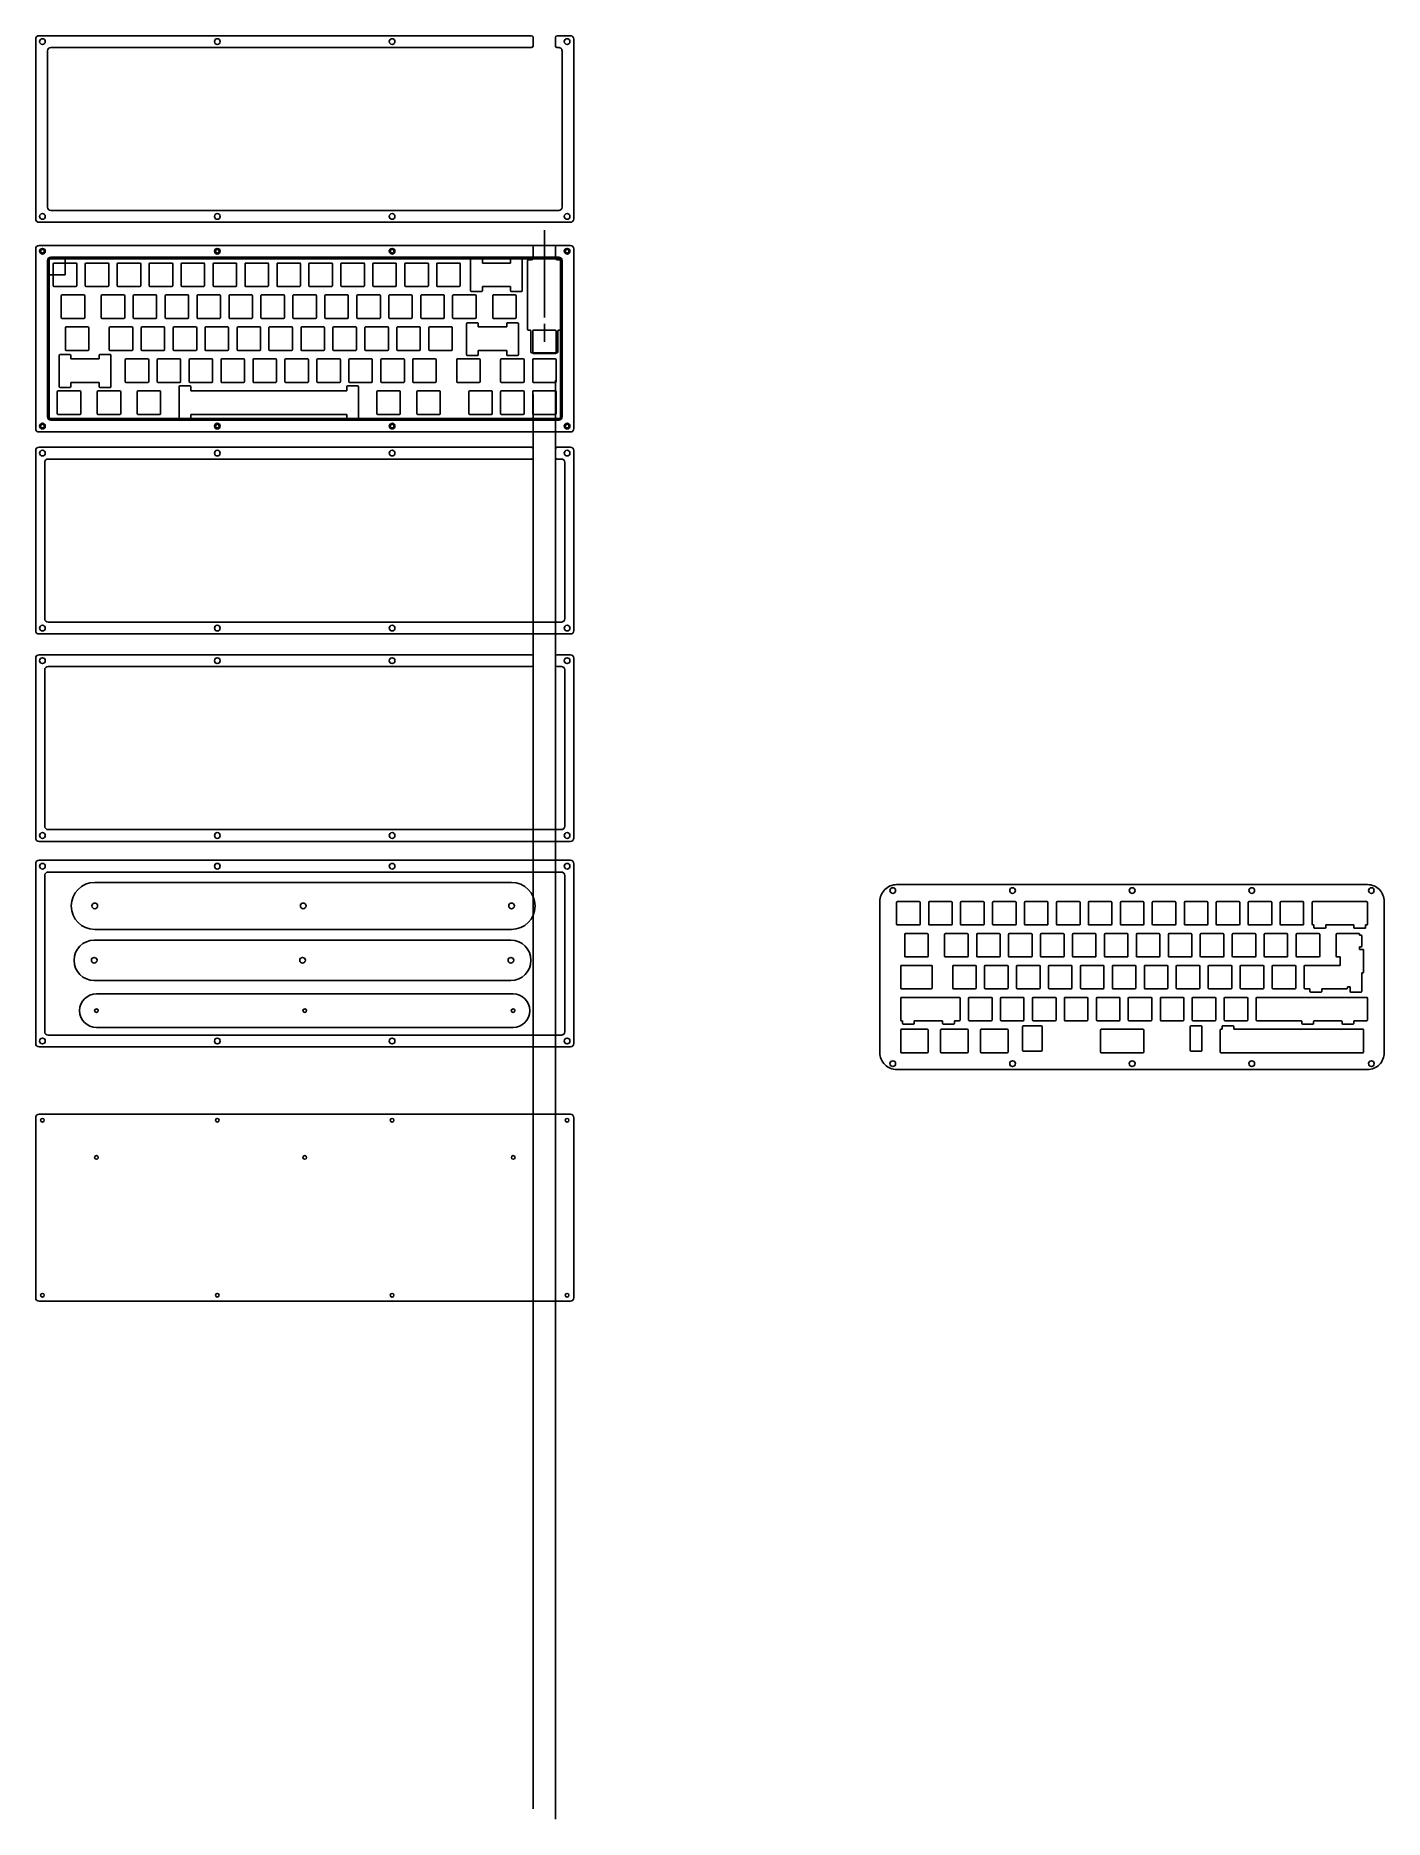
# Model space of a CAD drawing. Header units: millimetres. Extents: x 0 to 804, y -298 to 765.
import ezdxf

# ---------------------------------------------------------------- set-up
doc = ezdxf.new("R2010")
doc.units = ezdxf.units.MM
doc.layers.add('Case', color=240, linetype='Continuous')
doc.layers.add('Ref', color=150, linetype='Continuous')

# ---------------------------------------------------------------- blocks, each defined once
blk = doc.blocks.new('*U5')
at = {"layer": 'Case'}
blk.add_circle((0, 0), 1.7, dxfattribs=at)
blk = doc.blocks.new('*U6')
at = {"layer": 'Case', "color": 0, "linetype": 'ByBlock', "lineweight": -2, "transparency": 16777216}
for p in [(0, 0), (104.3, 0), (208.5, 0), (312.8, 0)]:
    blk.add_blockref('*U5', p, dxfattribs=at)
blk = doc.blocks.new('*U7')
at = {"layer": 'Case'}
blk.add_circle((0, 0), 1.7, dxfattribs=at)
blk = doc.blocks.new('*U8')
at = {"layer": 'Case', "color": 0, "linetype": 'ByBlock', "lineweight": -2, "transparency": 16777216}
for p in [(0, 0), (104.3, 0), (208.5, 0), (312.8, 0)]:
    blk.add_blockref('*U7', p, dxfattribs=at)
blk = doc.blocks.new('*U9')
at = {"layer": 'Case'}
blk.add_circle((0, 0), 1.7, dxfattribs=at)
blk = doc.blocks.new('*U10')
at = {"color": 0, "linetype": 'ByBlock', "lineweight": -2, "transparency": 16777216}
for p in [(0, 0), (104.3, 0), (208.5, 0), (312.8, 0)]:
    blk.add_blockref('*U9', p, dxfattribs=at)
blk = doc.blocks.new('*U11')
at = {"layer": 'Case'}
blk.add_circle((0, 0), 1.7, dxfattribs=at)
blk = doc.blocks.new('*U12')
at = {"layer": 'Case', "color": 0, "linetype": 'ByBlock', "lineweight": -2, "transparency": 16777216}
for p in [(0, 0), (104.3, 0), (208.5, 0), (312.8, 0)]:
    blk.add_blockref('*U11', p, dxfattribs=at)
blk = doc.blocks.new('*U18')
at = {"layer": 'Case'}
blk.add_circle((0, 0), 1.1, dxfattribs=at)
blk = doc.blocks.new('*U19')
at = {"color": 0, "linetype": 'ByBlock', "lineweight": -2, "transparency": 16777216}
for p in [(0, 0), (104.3, 0), (208.5, 0), (312.8, 0)]:
    blk.add_blockref('*U18', p, dxfattribs=at)
blk = doc.blocks.new('*U20')
at = {"layer": 'Case'}
blk.add_circle((0, 0), 1.1, dxfattribs=at)
blk = doc.blocks.new('*U21')
at = {"color": 0, "linetype": 'ByBlock', "lineweight": -2, "transparency": 16777216}
for p in [(0, 0), (104.3, 0), (208.5, 0), (312.8, 0)]:
    blk.add_blockref('*U20', p, dxfattribs=at)
blk = doc.blocks.new('*U22')
at = {"layer": 'Case'}
blk.add_circle((0, 0), 1.7, dxfattribs=at)
blk = doc.blocks.new('*U23')
at = {"color": 0, "linetype": 'ByBlock', "lineweight": -2, "transparency": 16777216}
for p in [(0, 0), (104.3, 0), (208.5, 0), (312.8, 0)]:
    blk.add_blockref('*U22', p, dxfattribs=at)
blk = doc.blocks.new('*U24')
at = {"layer": 'Case'}
blk.add_circle((0, 0), 1.7, dxfattribs=at)
blk = doc.blocks.new('*U25')
at = {"layer": 'Case', "color": 0, "linetype": 'ByBlock', "lineweight": -2, "transparency": 16777216}
for p in [(0, 0), (104.3, 0), (208.5, 0), (312.8, 0)]:
    blk.add_blockref('*U24', p, dxfattribs=at)
blk = doc.blocks.new('*U30')
at = {"layer": 'Case'}
blk.add_circle((0, 0), 1.1, dxfattribs=at)
blk = doc.blocks.new('*U31')
at = {"color": 0, "linetype": 'ByBlock', "lineweight": -2, "transparency": 16777216}
for p in [(0, 0), (104.3, 0), (208.5, 0), (312.8, 0)]:
    blk.add_blockref('*U30', p, dxfattribs=at)
blk = doc.blocks.new('*U32')
at = {"layer": 'Case'}
blk.add_circle((0, 0), 1.1, dxfattribs=at)
blk = doc.blocks.new('*U33')
at = {"color": 0, "linetype": 'ByBlock', "lineweight": -2, "transparency": 16777216}
for p in [(0, 0), (104.3, 0), (208.5, 0), (312.8, 0)]:
    blk.add_blockref('*U32', p, dxfattribs=at)
blk = doc.blocks.new('*U42')
at = {"layer": 'Case'}
blk.add_circle((0, 0), 1.7, dxfattribs=at)
blk = doc.blocks.new('*U43')
at = {"color": 0, "linetype": 'ByBlock', "lineweight": -2, "transparency": 16777216}
for p in [(0, 0), (104.3, 0), (208.5, 0), (312.8, 0)]:
    blk.add_blockref('*U42', p, dxfattribs=at)
blk = doc.blocks.new('*U44')
at = {"layer": 'Case'}
blk.add_circle((0, 0), 1.7, dxfattribs=at)
blk = doc.blocks.new('*U45')
at = {"layer": 'Case', "color": 0, "linetype": 'ByBlock', "lineweight": -2, "transparency": 16777216}
for p in [(0, 0), (104.3, 0), (208.5, 0), (312.8, 0)]:
    blk.add_blockref('*U44', p, dxfattribs=at)
blk = doc.blocks.new('*U46')
at = {"layer": 'Case'}
blk.add_circle((0, 0), 1.1, dxfattribs=at)
blk = doc.blocks.new('*U47')
at = {"layer": 'Case', "color": 0, "linetype": 'ByBlock', "lineweight": -2, "transparency": 16777216}
for p in [(0, 0), (124.2401, 0), (248.4802, 0)]:
    blk.add_blockref('*U46', p, dxfattribs=at)
blk = doc.blocks.new('*U52')
at = {"layer": 'Case'}
blk.add_circle((0, 0), 1.7, dxfattribs=at)
blk = doc.blocks.new('*U53')
at = {"color": 0, "linetype": 'ByBlock', "lineweight": -2, "transparency": 16777216}
for p in [(0, 0), (104.3, 0), (208.5, 0), (312.8, 0)]:
    blk.add_blockref('*U52', p, dxfattribs=at)
blk = doc.blocks.new('*U54')
at = {"layer": 'Case'}
blk.add_circle((0, 0), 1.7, dxfattribs=at)
blk = doc.blocks.new('*U55')
at = {"layer": 'Case', "color": 0, "linetype": 'ByBlock', "lineweight": -2, "transparency": 16777216}
for p in [(0, 0), (104.3, 0), (208.5, 0), (312.8, 0)]:
    blk.add_blockref('*U54', p, dxfattribs=at)

msp = doc.modelspace()

# ---------------------------------------------------------------- linework, layer by layer
at = {"layer": 'Case'}
for p, q in [((0, 763.4), (0, 656.2)), ((2, 765.4), (295.6, 765.4)), ((7, 756.4), (7, 663.2)), ((9, 758.4), (295.6, 758.4)), ((296.6, 759.4), (296.6, 764.4)), ((309.9, 759.3), (309.9, 764.4)), ((318.8, 765.4), (310.9, 765.4)), ((313.8, 756.4), (313.8, 663.2)), ((320.8, 763.4), (320.8, 656.2)), ((9, 661.2), (311.8, 661.2)), ((2, 654.2), (318.8, 654.2)), ((0, 638.4), (0, 531.2)), ((0, 638.4), (0, 531.2)), ((2, 640.4), (295.6, 640.4)), ((2, 640.4), (318.8, 640.4)), ((296.6, 639.4), (296.6, 632.8)), ((309.9, 639.4), (309.9, 632.8)), ((310.9, 640.4), (318.8, 640.4)), ((320.8, 638.4), (320.8, 531.2)), ((320.8, 638.4), (320.8, 531.2)), ((7, 631.4), (7, 538.2)), ((9, 633.4), (311.8, 633.4)), ((10.5, 629.4), (10.5, 616.4)), ((24, 629.9), (11, 629.9)), ((24.5, 616.4), (24.5, 629.4)), ((29.6, 629.4), (29.6, 616.4)), ((43.1, 629.9), (30.1, 629.9)), ((43.6, 616.4), (43.6, 629.4)), ((48.6, 629.4), (48.6, 616.4)), ((62.1, 629.9), (49.1, 629.9)), ((62.6, 616.4), (62.6, 629.4)), ((67.7, 629.4), (67.7, 616.4)), ((81.2, 629.9), (68.2, 629.9)), ((81.7, 616.4), (81.7, 629.4)), ((86.7, 629.4), (86.7, 616.4)), ((100.2, 629.9), (87.2, 629.9)), ((100.7, 616.4), (100.7, 629.4)), ((105.8, 629.4), (105.8, 616.4)), ((119.3, 629.9), (106.3, 629.9)), ((119.8, 616.4), (119.8, 629.4)), ((124.8, 629.4), (124.8, 616.4)), ((138.3, 629.9), (125.3, 629.9)), ((138.8, 616.4), (138.8, 629.4)), ((143.9, 629.4), (143.9, 616.4)), ((157.4, 629.9), (144.4, 629.9)), ((157.9, 616.4), (157.9, 629.4)), ((162.9, 629.4), (162.9, 616.4)), ((176.4, 629.9), (163.4, 629.9)), ((176.9, 616.4), (176.9, 629.4)), ((182, 629.4), (182, 616.4)), ((195.5, 629.9), (182.5, 629.9)), ((196, 616.4), (196, 629.4)), ((201, 629.4), (201, 616.4)), ((214.5, 629.9), (201.5, 629.9)), ((215, 616.4), (215, 629.4)), ((220.1, 629.4), (220.1, 616.4)), ((233.6, 629.9), (220.6, 629.9)), ((234.1, 616.4), (234.1, 629.4)), ((239.1, 629.4), (239.1, 616.4)), ((252.6, 629.9), (239.6, 629.9)), ((253.1, 616.4), (253.1, 629.4)), ((259.3, 631.9), (259.3, 613.4)), ((265.8, 632.4), (259.8, 632.4)), ((266.3, 629.9), (266.3, 631.9)), ((268.2, 629.9), (266.3, 629.9)), ((281.2, 629.9), (268.2, 629.9)), ((281.2, 629.9), (283.1, 629.9)), ((283.1, 631.9), (283.1, 629.9)), ((289.6, 632.4), (283.6, 632.4)), ((290.1, 613.4), (290.1, 631.9)), ((293.2, 631.3), (293.2, 590.4)), ((293.7, 631.8), (295.6, 631.8)), ((310.9, 631.8), (312.9, 631.8)), ((313.4, 631.3), (313.4, 596.4)), ((313.8, 631.4), (313.8, 538.2)), ((11, 615.9), (24, 615.9)), ((15.3, 610.4), (15.3, 597.4)), ((28.8, 610.9), (15.8, 610.9)), ((29.3, 597.4), (29.3, 610.4)), ((30.1, 615.9), (43.1, 615.9)), ((39.1, 610.4), (39.1, 597.4)), ((52.6, 610.9), (39.6, 610.9)), ((49.1, 615.9), (62.1, 615.9)), ((53.1, 597.4), (53.1, 610.4)), ((58.1, 610.4), (58.1, 597.4)), ((71.6, 610.9), (58.6, 610.9)), ((68.2, 615.9), (81.2, 615.9)), ((72.1, 597.4), (72.1, 610.4)), ((77.2, 610.4), (77.2, 597.4)), ((90.7, 610.9), (77.7, 610.9)), ((87.2, 615.9), (100.2, 615.9)), ((91.2, 597.4), (91.2, 610.4)), ((96.2, 610.4), (96.2, 597.4)), ((109.7, 610.9), (96.7, 610.9)), ((106.3, 615.9), (119.3, 615.9)), ((110.2, 597.4), (110.2, 610.4)), ((115.3, 610.4), (115.3, 597.4)), ((128.8, 610.9), (115.8, 610.9)), ((125.3, 615.9), (138.3, 615.9)), ((129.3, 597.4), (129.3, 610.4)), ((134.3, 610.4), (134.3, 597.4)), ((147.8, 610.9), (134.8, 610.9)), ((144.4, 615.9), (157.4, 615.9)), ((148.3, 597.4), (148.3, 610.4)), ((153.4, 610.4), (153.4, 597.4)), ((166.9, 610.9), (153.9, 610.9)), ((163.4, 615.9), (176.4, 615.9)), ((167.4, 597.4), (167.4, 610.4)), ((172.4, 610.4), (172.4, 597.4)), ((185.9, 610.9), (172.9, 610.9)), ((182.5, 615.9), (195.5, 615.9)), ((186.4, 597.4), (186.4, 610.4)), ((191.5, 610.4), (191.5, 597.4)), ((205, 610.9), (192, 610.9)), ((201.5, 615.9), (214.5, 615.9)), ((205.5, 597.4), (205.5, 610.4)), ((210.5, 610.4), (210.5, 597.4)), ((224, 610.9), (211, 610.9)), ((220.6, 615.9), (233.6, 615.9)), ((224.5, 597.4), (224.5, 610.4)), ((229.6, 610.4), (229.6, 597.4)), ((243.1, 610.9), (230.1, 610.9)), ((239.6, 615.9), (252.6, 615.9)), ((243.6, 597.4), (243.6, 610.4)), ((248.6, 610.4), (248.6, 597.4)), ((262.1, 610.9), (249.1, 610.9)), ((259.8, 612.9), (265.8, 612.9)), ((262.6, 597.4), (262.6, 610.4)), ((266.3, 613.4), (266.3, 615.9)), ((268.2, 615.9), (266.3, 615.9)), ((268.2, 615.9), (281.2, 615.9)), ((272.5, 610.4), (272.5, 597.4)), ((286, 610.9), (273, 610.9)), ((281.2, 615.9), (283.1, 615.9)), ((283.1, 615.9), (283.1, 613.4)), ((283.6, 612.9), (289.6, 612.9)), ((286.5, 597.4), (286.5, 610.4)), ((15.8, 596.9), (28.8, 596.9)), ((39.6, 596.9), (52.6, 596.9)), ((58.6, 596.9), (71.6, 596.9)), ((77.7, 596.9), (90.7, 596.9)), ((96.7, 596.9), (109.7, 596.9)), ((115.8, 596.9), (128.8, 596.9)), ((134.8, 596.9), (147.8, 596.9)), ((153.9, 596.9), (166.9, 596.9)), ((172.9, 596.9), (185.9, 596.9)), ((192, 596.9), (205, 596.9)), ((211, 596.9), (224, 596.9)), ((230.1, 596.9), (243.1, 596.9)), ((249.1, 596.9), (262.1, 596.9)), ((273, 596.9), (286, 596.9)), ((313.4, 590.4), (313.4, 596.4)), ((17.7, 591.3), (17.7, 578.3)), ((31.2, 591.8), (18.2, 591.8)), ((31.7, 578.3), (31.7, 591.3)), ((43.9, 591.3), (43.9, 578.3)), ((57.4, 591.8), (44.4, 591.8)), ((57.9, 578.3), (57.9, 591.3)), ((62.9, 591.3), (62.9, 578.3)), ((76.4, 591.8), (63.4, 591.8)), ((76.9, 578.3), (76.9, 591.3)), ((82, 591.3), (82, 578.3)), ((95.5, 591.8), (82.5, 591.8)), ((96, 578.3), (96, 591.3)), ((101, 591.3), (101, 578.3)), ((114.5, 591.8), (101.5, 591.8)), ((115, 578.3), (115, 591.3)), ((120.1, 591.3), (120.1, 578.3)), ((133.6, 591.8), (120.6, 591.8)), ((134.1, 578.3), (134.1, 591.3)), ((139.1, 591.3), (139.1, 578.3)), ((152.6, 591.8), (139.6, 591.8)), ((153.1, 578.3), (153.1, 591.3)), ((158.2, 591.3), (158.2, 578.3)), ((171.7, 591.8), (158.7, 591.8)), ((172.2, 578.3), (172.2, 591.3)), ((177.2, 591.3), (177.2, 578.3)), ((190.7, 591.8), (177.7, 591.8)), ((191.2, 578.3), (191.2, 591.3)), ((196.3, 591.3), (196.3, 578.3)), ((209.8, 591.8), (196.8, 591.8)), ((210.3, 578.3), (210.3, 591.3)), ((215.3, 591.3), (215.3, 578.3)), ((228.8, 591.8), (215.8, 591.8)), ((229.3, 578.3), (229.3, 591.3)), ((234.4, 591.3), (234.4, 578.3)), ((247.9, 591.8), (234.9, 591.8)), ((248.4, 578.3), (248.4, 591.3)), ((256.9, 593.8), (256.9, 575.3)), ((263.4, 594.3), (257.4, 594.3)), ((263.9, 591.8), (263.9, 593.8)), ((280.8, 591.8), (263.9, 591.8)), ((280.8, 593.8), (280.8, 591.8)), ((287.3, 594.3), (281.3, 594.3)), ((287.8, 575.3), (287.8, 593.8)), ((293.7, 589.9), (294.8, 589.9)), ((295.3, 582.9), (295.3, 589.4)), ((311.3, 582.9), (311.3, 589.4)), ((312.9, 589.9), (311.8, 589.9)), ((14, 574.8), (14, 556.3)), ((20.5, 575.3), (14.5, 575.3)), ((18.2, 577.8), (31.2, 577.8)), ((21, 572.8), (21, 574.8)), ((37.9, 574.8), (37.9, 572.8)), ((44.4, 575.3), (38.4, 575.3)), ((44.4, 577.8), (57.4, 577.8)), ((44.9, 556.3), (44.9, 574.8)), ((63.4, 577.8), (76.4, 577.8)), ((82.5, 577.8), (95.5, 577.8)), ((101.5, 577.8), (114.5, 577.8)), ((120.6, 577.8), (133.6, 577.8)), ((139.6, 577.8), (152.6, 577.8)), ((158.7, 577.8), (171.7, 577.8)), ((177.7, 577.8), (190.7, 577.8)), ((196.8, 577.8), (209.8, 577.8)), ((215.8, 577.8), (228.8, 577.8)), ((234.9, 577.8), (247.9, 577.8)), ((257.4, 574.8), (263.4, 574.8)), ((263.9, 577.8), (280.8, 577.8)), ((263.9, 575.3), (263.9, 577.8)), ((280.8, 577.8), (280.8, 575.3)), ((281.3, 574.8), (287.3, 574.8)), ((295.3, 582.9), (295.3, 576.9)), ((303.3, 576.4), (295.8, 576.4)), ((303.3, 576.4), (310.8, 576.4)), ((311.3, 582.9), (311.3, 576.9)), ((37.9, 572.8), (21, 572.8)), ((53.4, 572.3), (53.4, 559.3)), ((66.9, 572.8), (53.9, 572.8)), ((67.4, 559.3), (67.4, 572.3)), ((72.4, 572.3), (72.4, 559.3)), ((85.9, 572.8), (72.9, 572.8)), ((86.4, 559.3), (86.4, 572.3)), ((91.5, 572.3), (91.5, 559.3)), ((105, 572.8), (92, 572.8)), ((105.5, 559.3), (105.5, 572.3)), ((110.5, 572.3), (110.5, 559.3)), ((124, 572.8), (111, 572.8)), ((124.5, 559.3), (124.5, 572.3)), ((129.6, 572.3), (129.6, 559.3)), ((143.1, 572.8), (130.1, 572.8)), ((143.6, 559.3), (143.6, 572.3)), ((148.6, 572.3), (148.6, 559.3)), ((162.1, 572.8), (149.1, 572.8)), ((162.6, 559.3), (162.6, 572.3)), ((167.7, 572.3), (167.7, 559.3)), ((181.2, 572.8), (168.2, 572.8)), ((181.7, 559.3), (181.7, 572.3)), ((186.7, 572.3), (186.7, 559.3)), ((200.2, 572.8), (187.2, 572.8)), ((200.7, 559.3), (200.7, 572.3)), ((205.8, 572.3), (205.8, 559.3)), ((219.3, 572.8), (206.3, 572.8)), ((219.8, 559.3), (219.8, 572.3)), ((224.8, 572.3), (224.8, 559.3)), ((238.3, 572.8), (225.3, 572.8)), ((238.8, 559.3), (238.8, 572.3)), ((251, 572.3), (251, 559.3)), ((264.5, 572.8), (251.5, 572.8)), ((265, 559.3), (265, 572.3)), ((277.2, 572.3), (277.2, 559.3)), ((290.7, 572.8), (277.7, 572.8)), ((291.2, 559.3), (291.2, 572.3)), ((296.3, 572.3), (296.3, 559.3)), ((309.8, 572.8), (296.8, 572.8)), ((310.3, 559.3), (310.3, 572.3)), ((12.9, 553.2), (12.9, 540.2)), ((26.4, 553.7), (13.4, 553.7)), ((14.5, 555.8), (20.5, 555.8)), ((21, 558.8), (37.9, 558.8)), ((21, 556.3), (21, 558.8)), ((26.9, 540.2), (26.9, 553.2)), ((36.7, 553.2), (36.7, 540.2)), ((50.2, 553.7), (37.2, 553.7)), ((37.9, 558.8), (37.9, 556.3)), ((38.4, 555.8), (44.4, 555.8)), ((50.7, 540.2), (50.7, 553.2)), ((53.9, 558.8), (66.9, 558.8)), ((60.5, 553.2), (60.5, 540.2)), ((74, 553.7), (61, 553.7)), ((72.9, 558.8), (85.9, 558.8)), ((74.5, 540.2), (74.5, 553.2)), ((85.5, 556.2), (85.5, 537.7)), ((92, 556.7), (86, 556.7)), ((92, 558.8), (105, 558.8)), ((92.5, 553.7), (92.5, 556.2)), ((185.5, 553.7), (92.5, 553.7)), ((111, 558.8), (124, 558.8)), ((130.1, 558.8), (143.1, 558.8)), ((149.1, 558.8), (162.1, 558.8)), ((168.2, 558.8), (181.2, 558.8)), ((185.5, 556.2), (185.5, 553.7)), ((192, 556.7), (186, 556.7)), ((187.2, 558.8), (200.2, 558.8)), ((192.5, 537.7), (192.5, 556.2)), ((203.4, 553.2), (203.4, 540.2)), ((216.9, 553.7), (203.9, 553.7)), ((206.3, 558.8), (219.3, 558.8)), ((217.4, 540.2), (217.4, 553.2)), ((225.3, 558.8), (238.3, 558.8)), ((227.2, 553.2), (227.2, 540.2)), ((240.7, 553.7), (227.7, 553.7)), ((241.2, 540.2), (241.2, 553.2)), ((251.5, 558.8), (264.5, 558.8)), ((258.2, 553.2), (258.2, 540.2)), ((271.7, 553.7), (258.7, 553.7)), ((272.2, 540.2), (272.2, 553.2)), ((277.2, 553.2), (277.2, 540.2)), ((277.7, 558.8), (290.7, 558.8)), ((290.7, 553.7), (277.7, 553.7)), ((291.2, 540.2), (291.2, 553.2)), ((296.3, 553.2), (296.3, 540.2)), ((296.8, 558.8), (309.8, 558.8)), ((309.8, 553.7), (296.8, 553.7)), ((310.3, 540.2), (310.3, 553.2)), ((9, 536.2), (311.8, 536.2)), ((13.4, 539.7), (26.4, 539.7)), ((37.2, 539.7), (50.2, 539.7)), ((61, 539.7), (74, 539.7)), ((86, 537.2), (92, 537.2)), ((92.5, 539.7), (185.5, 539.7)), ((92.5, 537.7), (92.5, 539.7)), ((185.5, 539.7), (185.5, 537.7)), ((186, 537.2), (192, 537.2)), ((203.9, 539.7), (216.9, 539.7)), ((227.7, 539.7), (240.7, 539.7)), ((258.7, 539.7), (271.7, 539.7)), ((277.7, 539.7), (290.7, 539.7)), ((296.8, 539.7), (309.8, 539.7)), ((2, 529.2), (318.8, 529.2)), ((2, 529.2), (318.8, 529.2)), ((0, 518.1), (0, 410.8)), ((2, 520.1), (295.6, 520.1)), ((5.4, 511.1), (5.4, 417.8)), ((7.4, 513.1), (295.6, 513.1)), ((296.6, 519.1), (296.6, 514.1)), ((309.9, 514.1), (309.9, 519.1)), ((310.9, 520.1), (318.8, 520.1)), ((310.9, 513.1), (313.4, 513.1)), ((315.4, 511.1), (315.4, 417.8)), ((320.8, 518.1), (320.8, 410.8)), ((7.4, 415.8), (313.4, 415.8)), ((2, 408.8), (318.8, 408.8)), ((0, 394.4), (0, 287.2)), ((2, 396.4), (295.6, 396.4)), ((296.6, 395.4), (296.6, 390.4)), ((309.9, 390.4), (309.9, 395.4)), ((310.9, 396.4), (318.8, 396.4)), ((320.8, 394.4), (320.8, 287.2)), ((5.4, 387.4), (5.4, 294.2)), ((7.4, 389.4), (295.6, 389.4)), ((310.9, 389.4), (313.4, 389.4)), ((315.4, 387.4), (315.4, 294.2)), ((7.4, 292.2), (313.4, 292.2)), ((2, 285.2), (318.8, 285.2)), ((0, 271.9), (0, 164.7)), ((2, 273.9), (310.9, 273.9)), ((7.4, 266.9), (310.9, 266.9)), ((310.9, 273.9), (318.8, 273.9)), ((310.9, 266.9), (313.4, 266.9)), ((320.8, 271.9), (320.8, 164.7)), ((5.4, 264.9), (5.4, 171.7)), ((283.7, 260.7), (35.2, 260.7)), ((315.4, 264.9), (315.4, 171.7)), ((283.3, 226.3), (34.9, 226.3)), ((35.2, 232.7), (283.7, 232.7)), ((34.9, 202.3), (283.3, 202.3)), ((284.6, 194.3), (36.2, 194.3)), ((36.2, 174.3), (284.6, 174.3)), ((2, 162.7), (318.8, 162.7)), ((7.4, 169.7), (313.4, 169.7)), ((0, 120.5), (0, 13.2)), ((2, 122.5), (318.8, 122.5)), ((320.8, 120.5), (320.8, 13.2)), ((2, 11.2), (318.8, 11.2))]:
    msp.add_line(p, q, dxfattribs=at)
for centre, radius in [((35.2, 246.7), 1.7), ((159.5, 246.7), 1.7), ((283.7, 246.7), 1.7), ((34.9, 214.3), 1.7), ((159.1, 214.3), 1.7), ((283.3, 214.3), 1.7), ((36.2, 184.3), 1.1), ((160.4, 184.3), 1.1), ((284.6, 184.3), 1.1)]:
    msp.add_circle(centre, radius, dxfattribs=at)
for centre, radius, start, end in [((2, 763.4), 2, 90, 180), ((9, 756.4), 2, 90, 180), ((295.6, 764.4), 1, 0, 90), ((295.6, 759.4), 1, 270, 0), ((310.9, 764.4), 1, 90, 180), ((310.9, 759.3), 1, 180, 287.0008), ((311.8, 756.4), 2, 0, 107.0008), ((318.8, 763.4), 2, 0, 90), ((9, 663.2), 2, 180, 270), ((311.8, 663.2), 2, 270, 0), ((2, 656.2), 2, 180, 270), ((318.8, 656.2), 2, 270, 0), ((2, 638.4), 2, 90, 180), ((2, 638.4), 2, 90, 180), ((295.6, 639.4), 1, 0, 90), ((310.9, 639.4), 1, 90, 180), ((318.8, 638.4), 2, 0, 90), ((318.8, 638.4), 2, 0, 90), ((9, 631.4), 2, 90, 180), ((11, 629.4), 0.5, 90, 180), ((24, 629.4), 0.5, 0, 90), ((30.1, 629.4), 0.5, 90, 180), ((43.1, 629.4), 0.5, 0, 90), ((49.1, 629.4), 0.5, 90, 180), ((62.1, 629.4), 0.5, 0, 90), ((68.2, 629.4), 0.5, 90, 180), ((81.2, 629.4), 0.5, 0, 90), ((87.2, 629.4), 0.5, 90, 180), ((100.2, 629.4), 0.5, 0, 90), ((106.3, 629.4), 0.5, 90, 180), ((119.3, 629.4), 0.5, 0, 90), ((125.3, 629.4), 0.5, 90, 180), ((138.3, 629.4), 0.5, 0, 90), ((144.4, 629.4), 0.5, 90, 180), ((157.4, 629.4), 0.5, 0, 90), ((163.4, 629.4), 0.5, 90, 180), ((176.4, 629.4), 0.5, 0, 90), ((182.5, 629.4), 0.5, 90, 180), ((195.5, 629.4), 0.5, 0, 90), ((201.5, 629.4), 0.5, 90, 180), ((214.5, 629.4), 0.5, 0, 90), ((220.6, 629.4), 0.5, 90, 180), ((233.6, 629.4), 0.5, 0, 90), ((239.6, 629.4), 0.5, 90, 180), ((252.6, 629.4), 0.5, 0, 90), ((259.8, 631.9), 0.5, 90, 180), ((265.8, 631.9), 0.5, 0, 90), ((283.6, 631.9), 0.5, 90, 180), ((289.6, 631.9), 0.5, 0, 90), ((293.7, 631.3), 0.5, 90, 180), ((295.6, 632.8), 1, 270, 0), ((310.9, 632.8), 1, 180, 270), ((311.8, 631.4), 2, 0, 90), ((312.9, 631.3), 0.5, 0, 90), ((11, 616.4), 0.5, 180, 270), ((15.8, 610.4), 0.5, 90, 180), ((24, 616.4), 0.5, 270, 0), ((28.8, 610.4), 0.5, 0, 90), ((30.1, 616.4), 0.5, 180, 270), ((39.6, 610.4), 0.5, 90, 180), ((43.1, 616.4), 0.5, 270, 0), ((49.1, 616.4), 0.5, 180, 270), ((52.6, 610.4), 0.5, 0, 90), ((58.6, 610.4), 0.5, 90, 180), ((62.1, 616.4), 0.5, 270, 0), ((68.2, 616.4), 0.5, 180, 270), ((71.6, 610.4), 0.5, 0, 90), ((77.7, 610.4), 0.5, 90, 180), ((81.2, 616.4), 0.5, 270, 0), ((87.2, 616.4), 0.5, 180, 270), ((90.7, 610.4), 0.5, 0, 90), ((96.7, 610.4), 0.5, 90, 180), ((100.2, 616.4), 0.5, 270, 0), ((106.3, 616.4), 0.5, 180, 270), ((109.7, 610.4), 0.5, 0, 90), ((115.8, 610.4), 0.5, 90, 180), ((119.3, 616.4), 0.5, 270, 0), ((125.3, 616.4), 0.5, 180, 270), ((128.8, 610.4), 0.5, 0, 90), ((134.8, 610.4), 0.5, 90, 180), ((138.3, 616.4), 0.5, 270, 0), ((144.4, 616.4), 0.5, 180, 270), ((147.8, 610.4), 0.5, 0, 90), ((153.9, 610.4), 0.5, 90, 180), ((157.4, 616.4), 0.5, 270, 0), ((163.4, 616.4), 0.5, 180, 270), ((166.9, 610.4), 0.5, 0, 90), ((172.9, 610.4), 0.5, 90, 180), ((176.4, 616.4), 0.5, 270, 0), ((182.5, 616.4), 0.5, 180, 270), ((185.9, 610.4), 0.5, 0, 90), ((192, 610.4), 0.5, 90, 180), ((195.5, 616.4), 0.5, 270, 0), ((201.5, 616.4), 0.5, 180, 270), ((205, 610.4), 0.5, 0, 90), ((211, 610.4), 0.5, 90, 180), ((214.5, 616.4), 0.5, 270, 0), ((220.6, 616.4), 0.5, 180, 270), ((224, 610.4), 0.5, 0, 90), ((230.1, 610.4), 0.5, 90, 180), ((233.6, 616.4), 0.5, 270, 0), ((239.6, 616.4), 0.5, 180, 270), ((243.1, 610.4), 0.5, 0, 90), ((249.1, 610.4), 0.5, 90, 180), ((252.6, 616.4), 0.5, 270, 0), ((259.8, 613.4), 0.5, 180, 270), ((262.1, 610.4), 0.5, 0, 90), ((265.8, 613.4), 0.5, 270, 0), ((273, 610.4), 0.5, 90, 180), ((283.6, 613.4), 0.5, 180, 270), ((286, 610.4), 0.5, 0, 90), ((289.6, 613.4), 0.5, 270, 0), ((15.8, 597.4), 0.5, 180, 270), ((28.8, 597.4), 0.5, 270, 0), ((39.6, 597.4), 0.5, 180, 270), ((52.6, 597.4), 0.5, 270, 0), ((58.6, 597.4), 0.5, 180, 270), ((71.6, 597.4), 0.5, 270, 0), ((77.7, 597.4), 0.5, 180, 270), ((90.7, 597.4), 0.5, 270, 0), ((96.7, 597.4), 0.5, 180, 270), ((109.7, 597.4), 0.5, 270, 0), ((115.8, 597.4), 0.5, 180, 270), ((128.8, 597.4), 0.5, 270, 0), ((134.8, 597.4), 0.5, 180, 270), ((147.8, 597.4), 0.5, 270, 0), ((153.9, 597.4), 0.5, 180, 270), ((166.9, 597.4), 0.5, 270, 0), ((172.9, 597.4), 0.5, 180, 270), ((185.9, 597.4), 0.5, 270, 0), ((192, 597.4), 0.5, 180, 270), ((205, 597.4), 0.5, 270, 0), ((211, 597.4), 0.5, 180, 270), ((224, 597.4), 0.5, 270, 0), ((230.1, 597.4), 0.5, 180, 270), ((243.1, 597.4), 0.5, 270, 0), ((249.1, 597.4), 0.5, 180, 270), ((262.1, 597.4), 0.5, 270, 0), ((273, 597.4), 0.5, 180, 270), ((286, 597.4), 0.5, 270, 0), ((18.2, 591.3), 0.5, 90, 180), ((31.2, 591.3), 0.5, 0, 90), ((44.4, 591.3), 0.5, 90, 180), ((57.4, 591.3), 0.5, 0, 90), ((63.4, 591.3), 0.5, 90, 180), ((76.4, 591.3), 0.5, 0, 90), ((82.5, 591.3), 0.5, 90, 180), ((95.5, 591.3), 0.5, 0, 90), ((101.5, 591.3), 0.5, 90, 180), ((114.5, 591.3), 0.5, 0, 90), ((120.6, 591.3), 0.5, 90, 180), ((133.6, 591.3), 0.5, 0, 90), ((139.6, 591.3), 0.5, 90, 180), ((152.6, 591.3), 0.5, 0, 90), ((158.7, 591.3), 0.5, 90, 180), ((171.7, 591.3), 0.5, 0, 90), ((177.7, 591.3), 0.5, 90, 180), ((190.7, 591.3), 0.5, 0, 90), ((196.8, 591.3), 0.5, 90, 180), ((209.8, 591.3), 0.5, 0, 90), ((215.8, 591.3), 0.5, 90, 180), ((228.8, 591.3), 0.5, 0, 90), ((234.9, 591.3), 0.5, 90, 180), ((247.9, 591.3), 0.5, 0, 90), ((257.4, 593.8), 0.5, 90, 180), ((263.4, 593.8), 0.5, 0, 90), ((281.3, 593.8), 0.5, 90, 180), ((287.3, 593.8), 0.5, 0, 90), ((293.7, 590.4), 0.5, 180, 270), ((294.8, 589.4), 0.5, 0, 90), ((311.8, 589.4), 0.5, 90, 180), ((312.9, 590.4), 0.5, 270, 0), ((14.5, 574.8), 0.5, 90, 180), ((18.2, 578.3), 0.5, 180, 270), ((20.5, 574.8), 0.5, 0, 90), ((31.2, 578.3), 0.5, 270, 0), ((38.4, 574.8), 0.5, 90, 180), ((44.4, 578.3), 0.5, 180, 270), ((44.4, 574.8), 0.5, 0, 90), ((57.4, 578.3), 0.5, 270, 0), ((63.4, 578.3), 0.5, 180, 270), ((76.4, 578.3), 0.5, 270, 0), ((82.5, 578.3), 0.5, 180, 270), ((95.5, 578.3), 0.5, 270, 0), ((101.5, 578.3), 0.5, 180, 270), ((114.5, 578.3), 0.5, 270, 0), ((120.6, 578.3), 0.5, 180, 270), ((133.6, 578.3), 0.5, 270, 0), ((139.6, 578.3), 0.5, 180, 270), ((152.6, 578.3), 0.5, 270, 0), ((158.7, 578.3), 0.5, 180, 270), ((171.7, 578.3), 0.5, 270, 0), ((177.7, 578.3), 0.5, 180, 270), ((190.7, 578.3), 0.5, 270, 0), ((196.8, 578.3), 0.5, 180, 270), ((209.8, 578.3), 0.5, 270, 0), ((215.8, 578.3), 0.5, 180, 270), ((228.8, 578.3), 0.5, 270, 0), ((234.9, 578.3), 0.5, 180, 270), ((247.9, 578.3), 0.5, 270, 0), ((257.4, 575.3), 0.5, 180, 270), ((263.4, 575.3), 0.5, 270, 0), ((281.3, 575.3), 0.5, 180, 270), ((287.3, 575.3), 0.5, 270, 0), ((295.8, 576.9), 0.5, 180, 270), ((310.8, 576.9), 0.5, 270, 0), ((53.9, 572.3), 0.5, 90, 180), ((66.9, 572.3), 0.5, 0, 90), ((72.9, 572.3), 0.5, 90, 180), ((85.9, 572.3), 0.5, 0, 90), ((92, 572.3), 0.5, 90, 180), ((105, 572.3), 0.5, 0, 90), ((111, 572.3), 0.5, 90, 180), ((124, 572.3), 0.5, 0, 90), ((130.1, 572.3), 0.5, 90, 180), ((143.1, 572.3), 0.5, 0, 90), ((149.1, 572.3), 0.5, 90, 180), ((162.1, 572.3), 0.5, 0, 90), ((168.2, 572.3), 0.5, 90, 180), ((181.2, 572.3), 0.5, 0, 90), ((187.2, 572.3), 0.5, 90, 180), ((200.2, 572.3), 0.5, 0, 90), ((206.3, 572.3), 0.5, 90, 180), ((219.3, 572.3), 0.5, 0, 90), ((225.3, 572.3), 0.5, 90, 180), ((238.3, 572.3), 0.5, 0, 90), ((251.5, 572.3), 0.5, 90, 180), ((264.5, 572.3), 0.5, 0, 90), ((277.7, 572.3), 0.5, 90, 180), ((290.7, 572.3), 0.5, 0, 90), ((296.8, 572.3), 0.5, 90, 180), ((309.8, 572.3), 0.5, 0, 90), ((13.4, 553.2), 0.5, 90, 180), ((14.5, 556.3), 0.5, 180, 270), ((20.5, 556.3), 0.5, 270, 0), ((26.4, 553.2), 0.5, 0, 90), ((37.2, 553.2), 0.5, 90, 180), ((38.4, 556.3), 0.5, 180, 270), ((44.4, 556.3), 0.5, 270, 0), ((50.2, 553.2), 0.5, 0, 90), ((53.9, 559.3), 0.5, 180, 270), ((61, 553.2), 0.5, 90, 180), ((66.9, 559.3), 0.5, 270, 0), ((72.9, 559.3), 0.5, 180, 270), ((74, 553.2), 0.5, 0, 90), ((86, 556.2), 0.5, 90, 180), ((85.9, 559.3), 0.5, 270, 0), ((92, 559.3), 0.5, 180, 270), ((92, 556.2), 0.5, 0, 90), ((105, 559.3), 0.5, 270, 0), ((111, 559.3), 0.5, 180, 270), ((124, 559.3), 0.5, 270, 0), ((130.1, 559.3), 0.5, 180, 270), ((143.1, 559.3), 0.5, 270, 0), ((149.1, 559.3), 0.5, 180, 270), ((162.1, 559.3), 0.5, 270, 0), ((168.2, 559.3), 0.5, 180, 270), ((181.2, 559.3), 0.5, 270, 0), ((186, 556.2), 0.5, 90, 180), ((187.2, 559.3), 0.5, 180, 270), ((192, 556.2), 0.5, 0, 90), ((200.2, 559.3), 0.5, 270, 0), ((203.9, 553.2), 0.5, 90, 180), ((206.3, 559.3), 0.5, 180, 270), ((216.9, 553.2), 0.5, 0, 90), ((219.3, 559.3), 0.5, 270, 0), ((225.3, 559.3), 0.5, 180, 270), ((227.7, 553.2), 0.5, 90, 180), ((238.3, 559.3), 0.5, 270, 0), ((240.7, 553.2), 0.5, 0, 90), ((251.5, 559.3), 0.5, 180, 270), ((258.7, 553.2), 0.5, 90, 180), ((264.5, 559.3), 0.5, 270, 0), ((271.7, 553.2), 0.5, 0, 90), ((277.7, 559.3), 0.5, 180, 270), ((277.7, 553.2), 0.5, 90, 180), ((290.7, 559.3), 0.5, 270, 0), ((290.7, 553.2), 0.5, 0, 90), ((296.8, 559.3), 0.5, 180, 270), ((296.8, 553.2), 0.5, 90, 180), ((309.8, 559.3), 0.5, 270, 0), ((309.8, 553.2), 0.5, 0, 90), ((9, 538.2), 2, 180, 270), ((13.4, 540.2), 0.5, 180, 270), ((26.4, 540.2), 0.5, 270, 0), ((37.2, 540.2), 0.5, 180, 270), ((50.2, 540.2), 0.5, 270, 0), ((61, 540.2), 0.5, 180, 270), ((74, 540.2), 0.5, 270, 0), ((86, 537.7), 0.5, 180, 270), ((92, 537.7), 0.5, 270, 0), ((186, 537.7), 0.5, 180, 270), ((192, 537.7), 0.5, 270, 0), ((203.9, 540.2), 0.5, 180, 270), ((216.9, 540.2), 0.5, 270, 0), ((227.7, 540.2), 0.5, 180, 270), ((240.7, 540.2), 0.5, 270, 0), ((258.7, 540.2), 0.5, 180, 270), ((271.7, 540.2), 0.5, 270, 0), ((277.7, 540.2), 0.5, 180, 270), ((290.7, 540.2), 0.5, 270, 0), ((296.8, 540.2), 0.5, 180, 270), ((309.8, 540.2), 0.5, 270, 0), ((311.8, 538.2), 2, 270, 0), ((2, 531.2), 2, 180, 270), ((2, 531.2), 2, 180, 270), ((318.8, 531.2), 2, 270, 0), ((318.8, 531.2), 2, 270, 0), ((2, 518.1), 2, 90, 180), ((7.4, 511.1), 2, 90, 180), ((295.6, 519.1), 1, 0, 90), ((295.6, 514.1), 1, 270, 0), ((310.9, 519.1), 1, 90, 180), ((310.9, 514.1), 1, 180, 270), ((313.4, 511.1), 2, 360, 90), ((318.8, 518.1), 2, 0, 90), ((7.4, 417.8), 2, 180, 270), ((313.4, 417.8), 2, 270, 360), ((2, 410.8), 2, 180, 270), ((318.8, 410.8), 2, 270, 0), ((2, 394.4), 2, 90, 180), ((295.6, 395.4), 1, 0, 90), ((310.9, 395.4), 1, 90, 180), ((318.8, 394.4), 2, 0, 90), ((7.4, 387.4), 2, 90, 180), ((295.6, 390.4), 1, 270, 0), ((310.9, 390.4), 1, 180, 270), ((313.4, 387.4), 2, 0, 90), ((2, 287.2), 2, 180, 270), ((7.4, 294.2), 2, 180, 270), ((313.4, 294.2), 2, 270, 0), ((318.8, 287.2), 2, 270, 0), ((2, 271.9), 2, 90, 180), ((7.4, 264.9), 2, 90, 180), ((313.4, 264.9), 2, 0, 90), ((318.8, 271.9), 2, 0, 90), ((35.2, 246.7), 14, 90, 270), ((283.7, 246.7), 14, 270, 90), ((34.9, 214.3), 12, 90, 270), ((283.3, 214.3), 12, 270, 90), ((36.2, 184.3), 10, 90, 270), ((284.6, 184.3), 10, 270, 90), ((7.4, 171.7), 2, 180, 270), ((313.4, 171.7), 2, 270, 0), ((2, 164.7), 2, 180, 270), ((318.8, 164.7), 2, 270, 0), ((2, 120.5), 2, 90, 180), ((318.8, 120.5), 2, 0, 90), ((2, 13.2), 2, 180, 270), ((318.8, 13.2), 2, 270, 0)]:
    msp.add_arc(centre, radius, start, end, dxfattribs=at)
at = {"layer": 'Ref'}
for p, q in [((303.3, 597.4), (303.3, 649.5)), ((8, 632.4), (312.8, 632.4)), ((8, 632.4), (8, 537.2)), ((17.5, 622.9), (17.5, 633.4)), ((303.3, 632.4), (296.6, 632.4)), ((303.3, 632.4), (309.9, 632.4)), ((312.8, 632.4), (312.8, 537.2)), ((17.5, 622.9), (8, 622.9)), ((296.3, 589.4), (296.3, 576.4)), ((309.8, 589.9), (296.8, 589.9)), ((303.3, 582.9), (303.3, 593.6)), ((310.3, 576.4), (310.3, 589.4)), ((296.8, 575.9), (309.8, 575.9)), ((309.9, 560), (309.9, -297.7)), ((296.6, 551.5), (296.6, -291.5)), ((8, 537.2), (312.8, 537.2)), ((513.3, 248.9), (513.3, 235.9)), ((513.8, 249.4), (526.8, 249.4)), ((527.3, 248.9), (527.3, 235.9)), ((532.4, 248.9), (532.4, 235.9)), ((532.9, 249.4), (545.9, 249.4)), ((546.4, 248.9), (546.4, 235.9)), ((551.4, 248.9), (551.4, 235.9)), ((551.9, 249.4), (564.9, 249.4)), ((565.4, 248.9), (565.4, 235.9)), ((570.5, 248.9), (570.5, 235.9)), ((571, 249.4), (584, 249.4)), ((584.5, 248.9), (584.5, 235.9)), ((589.5, 248.9), (589.5, 235.9)), ((590, 249.4), (603, 249.4)), ((603.5, 248.9), (603.5, 235.9)), ((608.6, 248.9), (608.6, 235.9)), ((609.1, 249.4), (622.1, 249.4)), ((622.6, 248.9), (622.6, 235.9)), ((627.6, 248.9), (627.6, 235.9)), ((628.1, 249.4), (641.1, 249.4)), ((641.6, 248.9), (641.6, 235.9)), ((646.7, 248.9), (646.7, 235.9)), ((647.2, 249.4), (660.2, 249.4)), ((660.7, 248.9), (660.7, 235.9)), ((665.7, 248.9), (665.7, 235.9)), ((666.2, 249.4), (679.2, 249.4)), ((679.7, 248.9), (679.7, 235.9)), ((684.8, 248.9), (684.8, 235.9)), ((685.3, 249.4), (698.3, 249.4)), ((698.8, 248.9), (698.8, 235.9)), ((703.8, 248.9), (703.8, 235.9)), ((704.3, 249.4), (717.3, 249.4)), ((717.8, 248.9), (717.8, 235.9)), ((722.9, 248.9), (722.9, 235.9)), ((723.4, 249.4), (736.4, 249.4)), ((736.9, 248.9), (736.9, 235.9)), ((741.9, 248.9), (741.9, 235.9)), ((742.4, 249.4), (755.4, 249.4)), ((755.9, 248.9), (755.9, 235.9)), ((761, 248.9), (761, 235.9)), ((793.5, 249.4), (761.5, 249.4)), ((794, 248.9), (794, 235.9)), ((513.8, 235.4), (526.8, 235.4)), ((532.9, 235.4), (545.9, 235.4)), ((551.9, 235.4), (564.9, 235.4)), ((571, 235.4), (584, 235.4)), ((590, 235.4), (603, 235.4)), ((609.1, 235.4), (622.1, 235.4)), ((628.1, 235.4), (641.1, 235.4)), ((647.2, 235.4), (660.2, 235.4)), ((666.2, 235.4), (679.2, 235.4)), ((685.3, 235.4), (698.3, 235.4)), ((704.3, 235.4), (717.3, 235.4)), ((723.4, 235.4), (736.4, 235.4)), ((742.4, 235.4), (755.4, 235.4)), ((761.5, 235.4), (762.1, 235.4)), ((762.1, 235.4), (762.1, 233.9)), ((769.1, 235.4), (769.1, 233.9)), ((769.1, 235.4), (785.9, 235.4)), ((785.9, 235.4), (785.9, 233.9)), ((792.9, 235.4), (792.9, 233.9)), ((792.9, 235.4), (793.5, 235.4)), ((518.1, 229.8), (518.1, 216.8)), ((518.6, 230.3), (531.6, 230.3)), ((532.1, 229.8), (532.1, 216.8)), ((541.9, 229.8), (541.9, 216.8)), ((542.4, 230.3), (555.4, 230.3)), ((555.9, 229.8), (555.9, 216.8)), ((561, 229.8), (561, 216.8)), ((561.5, 230.3), (574.5, 230.3)), ((575, 229.8), (575, 216.8)), ((580, 229.8), (580, 216.8)), ((580.5, 230.3), (593.5, 230.3)), ((594, 229.8), (594, 216.8)), ((599.1, 229.8), (599.1, 216.8)), ((599.6, 230.3), (612.6, 230.3)), ((613.1, 229.8), (613.1, 216.8)), ((618.1, 229.8), (618.1, 216.8)), ((618.6, 230.3), (631.6, 230.3)), ((632.1, 229.8), (632.1, 216.8)), ((637.2, 229.8), (637.2, 216.8)), ((637.7, 230.3), (650.7, 230.3)), ((651.2, 229.8), (651.2, 216.8)), ((656.2, 229.8), (656.2, 216.8)), ((656.7, 230.3), (669.7, 230.3)), ((670.2, 229.8), (670.2, 216.8)), ((675.3, 229.8), (675.3, 216.8)), ((675.8, 230.3), (688.8, 230.3)), ((689.3, 229.8), (689.3, 216.8)), ((694.3, 229.8), (694.3, 216.8)), ((694.8, 230.3), (707.8, 230.3)), ((708.3, 229.8), (708.3, 216.8)), ((713.4, 229.8), (713.4, 216.8)), ((713.9, 230.3), (726.9, 230.3)), ((727.4, 229.8), (727.4, 216.8)), ((732.4, 229.8), (732.4, 216.8)), ((732.9, 230.3), (745.9, 230.3)), ((746.4, 229.8), (746.4, 216.8)), ((751.5, 229.8), (751.5, 216.8)), ((752, 230.3), (765, 230.3)), ((762.6, 233.4), (768.6, 233.4)), ((765.5, 229.8), (765.5, 216.8)), ((775.3, 229.8), (775.3, 216.8)), ((775.8, 230.3), (788.8, 230.3)), ((786.4, 233.4), (792.4, 233.4)), ((789.3, 229.8), (789.3, 229.3)), ((790.2, 229.3), (789.3, 229.3)), ((790.7, 228.8), (790.7, 222.8)), ((518.6, 216.3), (531.6, 216.3)), ((542.4, 216.3), (555.4, 216.3)), ((561.5, 216.3), (574.5, 216.3)), ((580.5, 216.3), (593.5, 216.3)), ((599.6, 216.3), (612.6, 216.3)), ((618.6, 216.3), (631.6, 216.3)), ((637.7, 216.3), (650.7, 216.3)), ((656.7, 216.3), (669.7, 216.3)), ((675.8, 216.3), (688.8, 216.3)), ((694.8, 216.3), (707.8, 216.3)), ((713.9, 216.3), (726.9, 216.3)), ((732.9, 216.3), (745.9, 216.3)), ((752, 216.3), (765, 216.3)), ((775.8, 216.3), (777.7, 216.3)), ((777.7, 216.3), (777.7, 211.3)), ((789.3, 222.3), (789.3, 220.8)), ((790.2, 222.3), (789.3, 222.3)), ((791.2, 220.8), (789.3, 220.8)), ((791.7, 220.3), (791.7, 207.3)), ((515.7, 210.8), (515.7, 197.8)), ((516.2, 211.3), (534, 211.3)), ((534.5, 210.8), (534.5, 197.8)), ((546.7, 210.8), (546.7, 197.8)), ((547.2, 211.3), (560.2, 211.3)), ((560.7, 210.8), (560.7, 197.8)), ((565.7, 210.8), (565.7, 197.8)), ((566.2, 211.3), (579.2, 211.3)), ((579.7, 210.8), (579.7, 197.8)), ((584.8, 210.8), (584.8, 197.8)), ((585.3, 211.3), (598.3, 211.3)), ((598.8, 210.8), (598.8, 197.8)), ((603.8, 210.8), (603.8, 197.8)), ((604.3, 211.3), (617.3, 211.3)), ((617.8, 210.8), (617.8, 197.8)), ((622.9, 210.8), (622.9, 197.8)), ((623.4, 211.3), (636.4, 211.3)), ((636.9, 210.8), (636.9, 197.8)), ((641.9, 210.8), (641.9, 197.8)), ((642.4, 211.3), (655.4, 211.3)), ((655.9, 210.8), (655.9, 197.8)), ((661, 210.8), (661, 197.8)), ((661.5, 211.3), (674.5, 211.3)), ((675, 210.8), (675, 197.8)), ((680, 210.8), (680, 197.8)), ((680.5, 211.3), (693.5, 211.3)), ((694, 210.8), (694, 197.8)), ((699.1, 210.8), (699.1, 197.8)), ((699.6, 211.3), (712.6, 211.3)), ((713.1, 210.8), (713.1, 197.8)), ((718.1, 210.8), (718.1, 197.8)), ((718.6, 211.3), (731.6, 211.3)), ((732.1, 210.8), (732.1, 197.8)), ((737.2, 210.8), (737.2, 197.8)), ((737.7, 211.3), (750.7, 211.3)), ((751.2, 210.8), (751.2, 197.8)), ((756.2, 210.8), (756.2, 197.8)), ((756.7, 211.3), (777.7, 211.3)), ((791.2, 206.8), (790.6, 206.8)), ((790.6, 206.8), (790.6, 205.2)), ((790.7, 204.9), (790.7, 198.9)), ((515.7, 191.7), (515.7, 178.7)), ((534, 197.3), (516.2, 197.3)), ((516.2, 192.2), (550.6, 192.2)), ((547.2, 197.3), (560.2, 197.3)), ((551.1, 191.7), (551.1, 178.7)), ((556.2, 191.7), (556.2, 178.7)), ((556.7, 192.2), (569.7, 192.2)), ((566.2, 197.3), (579.2, 197.3)), ((570.2, 191.7), (570.2, 178.7)), ((575.2, 191.7), (575.2, 178.7)), ((575.7, 192.2), (588.7, 192.2)), ((585.3, 197.3), (598.3, 197.3)), ((589.2, 191.7), (589.2, 178.7)), ((594.3, 191.7), (594.3, 178.7)), ((594.8, 192.2), (607.8, 192.2)), ((604.3, 197.3), (617.3, 197.3)), ((608.3, 191.7), (608.3, 178.7)), ((613.3, 191.7), (613.3, 178.7)), ((613.8, 192.2), (626.8, 192.2)), ((623.4, 197.3), (636.4, 197.3)), ((627.3, 191.7), (627.3, 178.7)), ((632.4, 191.7), (632.4, 178.7)), ((632.9, 192.2), (645.9, 192.2)), ((642.4, 197.3), (655.4, 197.3)), ((646.4, 191.7), (646.4, 178.7)), ((651.4, 191.7), (651.4, 178.7)), ((651.9, 192.2), (664.9, 192.2)), ((661.5, 197.3), (674.5, 197.3)), ((665.4, 191.7), (665.4, 178.7)), ((670.5, 191.7), (670.5, 178.7)), ((671, 192.2), (684, 192.2)), ((680.5, 197.3), (693.5, 197.3)), ((684.5, 191.7), (684.5, 178.7)), ((689.5, 191.7), (689.5, 178.7)), ((690, 192.2), (703, 192.2)), ((699.6, 197.3), (712.6, 197.3)), ((703.5, 191.7), (703.5, 178.7)), ((708.6, 191.7), (708.6, 178.7)), ((709.1, 192.2), (722.1, 192.2)), ((718.6, 197.3), (731.6, 197.3)), ((722.6, 191.7), (722.6, 178.7)), ((727.6, 191.7), (727.6, 178.7)), ((728.1, 192.2), (780.5, 192.2)), ((737.7, 197.3), (750.7, 197.3)), ((759.7, 197.3), (756.7, 197.3)), ((759.7, 197.3), (759.7, 195.8)), ((760.2, 195.3), (766.2, 195.3)), ((766.7, 197.3), (766.7, 195.8)), ((781.6, 197.3), (766.7, 197.3)), ((780.5, 192.2), (793.5, 192.2)), ((783.6, 198.4), (782.1, 198.4)), ((782.1, 198.4), (782.1, 197.8)), ((783.6, 198.4), (783.6, 195.8)), ((784.1, 195.3), (790.1, 195.3)), ((790.6, 195.8), (790.6, 198.6)), ((794, 191.7), (794, 178.7)), ((515.7, 172.7), (515.7, 159.7)), ((516.8, 178.2), (516.2, 178.2)), ((516.2, 173.2), (531.6, 173.2)), ((516.8, 178.2), (516.8, 176.7)), ((517.3, 176.2), (523.3, 176.2)), ((523.8, 178.2), (523.8, 176.7)), ((540.7, 178.2), (523.8, 178.2)), ((532.1, 172.7), (532.1, 159.7)), ((539.5, 172.7), (539.5, 159.7)), ((540, 173.2), (555.4, 173.2)), ((540.7, 178.2), (540.7, 176.7)), ((541.2, 176.2), (547.2, 176.2)), ((547.7, 178.2), (547.7, 176.7)), ((550.6, 178.2), (547.7, 178.2)), ((555.9, 172.7), (555.9, 159.7)), ((556.7, 178.2), (569.7, 178.2)), ((563.3, 172.7), (563.3, 159.7)), ((563.8, 173.2), (579.2, 173.2)), ((575.7, 178.2), (588.7, 178.2)), ((579.7, 172.7), (579.7, 159.7)), ((588.3, 160.7), (588.3, 174.7)), ((588.8, 175.2), (599.5, 175.2)), ((594.8, 178.2), (607.8, 178.2)), ((600, 160.7), (600, 174.7)), ((613.8, 178.2), (626.8, 178.2)), ((632.9, 178.2), (645.9, 178.2)), ((634.8, 159.7), (634.8, 172.7)), ((635.3, 173.2), (660.2, 173.2)), ((651.9, 178.2), (664.9, 178.2)), ((660.7, 159.7), (660.7, 172.7)), ((671, 178.2), (684, 178.2)), ((688.3, 160.7), (688.3, 174.7)), ((688.8, 175.2), (694.8, 175.2)), ((690, 178.2), (703, 178.2)), ((695.3, 160.7), (695.3, 174.7)), ((706.2, 172.7), (706.2, 159.7)), ((706.7, 173.2), (707.3, 173.2)), ((707.3, 173.2), (707.3, 174.7)), ((707.8, 175.2), (713.8, 175.2)), ((709.1, 178.2), (722.1, 178.2)), ((714.3, 173.2), (714.3, 174.7)), ((714.3, 173.2), (775.8, 173.2)), ((728.1, 178.2), (754.4, 178.2)), ((754.9, 177.7), (754.9, 176.7)), ((755.4, 176.2), (761.4, 176.2)), ((761.9, 177.7), (761.9, 176.7)), ((762.4, 178.2), (778.3, 178.2)), ((775.8, 173.2), (791.2, 173.2)), ((778.8, 177.7), (778.8, 176.7)), ((779.3, 176.2), (785.3, 176.2)), ((785.8, 177.7), (785.8, 176.7)), ((786.3, 178.2), (793.5, 178.2)), ((791.7, 172.7), (791.7, 159.7)), ((588.8, 160.2), (599.5, 160.2)), ((688.8, 160.2), (694.8, 160.2)), ((531.6, 159.2), (516.2, 159.2)), ((555.4, 159.2), (540, 159.2)), ((579.2, 159.2), (563.8, 159.2)), ((635.3, 159.2), (660.2, 159.2)), ((706.7, 159.2), (775.8, 159.2)), ((791.2, 159.2), (775.8, 159.2))]:
    msp.add_line(p, q, dxfattribs=at)
msp.add_lwpolyline([(794, 259.4, -0.414214), (804, 249.4), (804, 159.2, -0.414214), (794, 149.2), (513.3, 149.2, -0.414214), (503.3, 159.2), (503.3, 249.4, -0.414214), (513.3, 259.4)], format="xyb", close=True, dxfattribs=at)
for centre in [(511, 255.9), (511, 255.9), (582.4, 255.9), (582.4, 255.9), (653.7, 255.9), (653.7, 255.9), (725, 255.9), (725, 255.9), (796.3, 255.9), (796.3, 255.9), (511, 152.7), (511, 152.7), (582.4, 152.7), (582.4, 152.7), (653.7, 152.7), (653.7, 152.7), (725, 152.7), (725, 152.7), (796.3, 152.7), (796.3, 152.7)]:
    msp.add_circle(centre, 1.7, dxfattribs=at)
for centre, start, end in [((296.8, 589.4), 90, 180), ((309.8, 589.4), 0, 90), ((296.8, 576.4), 180, 270), ((309.8, 576.4), 270, 0), ((513.8, 248.9), 90, 180), ((526.8, 248.9), 0, 90), ((532.9, 248.9), 90, 180), ((545.9, 248.9), 0, 90), ((551.9, 248.9), 90, 180), ((564.9, 248.9), 0, 90), ((571, 248.9), 90, 180), ((584, 248.9), 0, 90), ((590, 248.9), 90, 180), ((603, 248.9), 0, 90), ((609.1, 248.9), 90, 180), ((622.1, 248.9), 0, 90), ((628.1, 248.9), 90, 180), ((641.1, 248.9), 0, 90), ((647.2, 248.9), 90, 180), ((660.2, 248.9), 0, 90), ((666.2, 248.9), 90, 180), ((679.2, 248.9), 0, 90), ((685.3, 248.9), 90, 180), ((698.3, 248.9), 0, 90), ((704.3, 248.9), 90, 180), ((717.3, 248.9), 0, 90), ((723.4, 248.9), 90, 180), ((736.4, 248.9), 0, 90), ((742.4, 248.9), 90, 180), ((755.4, 248.9), 0, 90), ((761.5, 248.9), 90, 180), ((793.5, 248.9), 0, 90), ((513.8, 235.9), 180, 270), ((526.8, 235.9), 270, 0), ((532.9, 235.9), 180, 270), ((545.9, 235.9), 270, 0), ((551.9, 235.9), 180, 270), ((564.9, 235.9), 270, 0), ((571, 235.9), 180, 270), ((584, 235.9), 270, 0), ((590, 235.9), 180, 270), ((603, 235.9), 270, 0), ((609.1, 235.9), 180, 270), ((622.1, 235.9), 270, 0), ((628.1, 235.9), 180, 270), ((641.1, 235.9), 270, 0), ((647.2, 235.9), 180, 270), ((660.2, 235.9), 270, 0), ((666.2, 235.9), 180, 270), ((679.2, 235.9), 270, 0), ((685.3, 235.9), 180, 270), ((698.3, 235.9), 270, 0), ((704.3, 235.9), 180, 270), ((717.3, 235.9), 270, 0), ((723.4, 235.9), 180, 270), ((736.4, 235.9), 270, 0), ((742.4, 235.9), 180, 270), ((755.4, 235.9), 270, 0), ((761.5, 235.9), 180, 270), ((762.6, 233.9), 180, 270), ((768.6, 233.9), 270, 0), ((786.4, 233.9), 180, 270), ((792.4, 233.9), 270, 0), ((793.5, 235.9), 270, 0), ((518.6, 229.8), 90, 180), ((531.6, 229.8), 0, 90), ((542.4, 229.8), 90, 180), ((555.4, 229.8), 0, 90), ((561.5, 229.8), 90, 180), ((574.5, 229.8), 0, 90), ((580.5, 229.8), 90, 180), ((593.5, 229.8), 0, 90), ((599.6, 229.8), 90, 180), ((612.6, 229.8), 0, 90), ((618.6, 229.8), 90, 180), ((631.6, 229.8), 0, 90), ((637.7, 229.8), 90, 180), ((650.7, 229.8), 0, 90), ((656.7, 229.8), 90, 180), ((669.7, 229.8), 0, 90), ((675.8, 229.8), 90, 180), ((688.8, 229.8), 0, 90), ((694.8, 229.8), 90, 180), ((707.8, 229.8), 0, 90), ((713.9, 229.8), 90, 180), ((726.9, 229.8), 0, 90), ((732.9, 229.8), 90, 180), ((745.9, 229.8), 0, 90), ((752, 229.8), 90, 180), ((765, 229.8), 0, 90), ((775.8, 229.8), 90, 180), ((788.8, 229.8), 0, 90), ((790.2, 228.8), 0, 90), ((518.6, 216.8), 180, 270), ((531.6, 216.8), 270, 0), ((542.4, 216.8), 180, 270), ((555.4, 216.8), 270, 0), ((561.5, 216.8), 180, 270), ((574.5, 216.8), 270, 0), ((580.5, 216.8), 180, 270), ((593.5, 216.8), 270, 0), ((599.6, 216.8), 180, 270), ((612.6, 216.8), 270, 0), ((618.6, 216.8), 180, 270), ((631.6, 216.8), 270, 0), ((637.7, 216.8), 180, 270), ((650.7, 216.8), 270, 0), ((656.7, 216.8), 180, 270), ((669.7, 216.8), 270, 0), ((675.8, 216.8), 180, 270), ((688.8, 216.8), 270, 0), ((694.8, 216.8), 180, 270), ((707.8, 216.8), 270, 0), ((713.9, 216.8), 180, 270), ((726.9, 216.8), 270, 0), ((732.9, 216.8), 180, 270), ((745.9, 216.8), 270, 0), ((752, 216.8), 180, 270), ((765, 216.8), 270, 0), ((775.8, 216.8), 180, 270), ((790.2, 222.8), 270, 0), ((791.2, 220.3), 0, 90), ((516.2, 210.8), 90, 180), ((534, 210.8), 0, 90), ((547.2, 210.8), 90, 180), ((560.2, 210.8), 0, 90), ((566.2, 210.8), 90, 180), ((579.2, 210.8), 0, 90), ((585.3, 210.8), 90, 180), ((598.3, 210.8), 0, 90), ((604.3, 210.8), 90, 180), ((617.3, 210.8), 0, 90), ((623.4, 210.8), 90, 180), ((636.4, 210.8), 0, 90), ((642.4, 210.8), 90, 180), ((655.4, 210.8), 0, 90), ((661.5, 210.8), 90, 180), ((674.5, 210.8), 0, 90), ((680.5, 210.8), 90, 180), ((693.5, 210.8), 0, 90), ((699.6, 210.8), 90, 180), ((712.6, 210.8), 0, 90), ((718.6, 210.8), 90, 180), ((731.6, 210.8), 0, 90), ((737.7, 210.8), 90, 180), ((750.7, 210.8), 0, 90), ((756.7, 210.8), 90, 180), ((790.2, 204.9), 0, 34.31), ((791.2, 207.3), 270, 0), ((516.2, 197.8), 180, 270), ((516.2, 191.7), 90, 180), ((534, 197.8), 270, 0), ((547.2, 197.8), 180, 270), ((550.6, 191.7), 0, 90), ((556.7, 191.7), 90, 180), ((560.2, 197.8), 270, 0), ((566.2, 197.8), 180, 270), ((569.7, 191.7), 0, 90), ((575.7, 191.7), 90, 180), ((579.2, 197.8), 270, 0), ((585.3, 197.8), 180, 270), ((588.7, 191.7), 0, 90), ((594.8, 191.7), 90, 180), ((598.3, 197.8), 270, 0), ((604.3, 197.8), 180, 270), ((607.8, 191.7), 0, 90), ((613.8, 191.7), 90, 180), ((617.3, 197.8), 270, 0), ((623.4, 197.8), 180, 270), ((626.8, 191.7), 0, 90), ((632.9, 191.7), 90, 180), ((636.4, 197.8), 270, 0), ((642.4, 197.8), 180, 270), ((645.9, 191.7), 0, 90), ((651.9, 191.7), 90, 180), ((655.4, 197.8), 270, 0), ((661.5, 197.8), 180, 270), ((664.9, 191.7), 0, 90), ((671, 191.7), 90, 180), ((674.5, 197.8), 270, 0), ((680.5, 197.8), 180, 270), ((684, 191.7), 0, 90), ((690, 191.7), 90, 180), ((693.5, 197.8), 270, 0), ((699.6, 197.8), 180, 270), ((703, 191.7), 0, 90), ((709.1, 191.7), 90, 180), ((712.6, 197.8), 270, 0), ((718.6, 197.8), 180, 270), ((722.1, 191.7), 0, 90), ((728.1, 191.7), 90, 180), ((731.6, 197.8), 270, 0), ((737.7, 197.8), 180, 270), ((750.7, 197.8), 270, 0), ((756.7, 197.8), 180, 270), ((760.2, 195.8), 180, 270), ((766.2, 195.8), 270, 0), ((781.6, 197.8), 270, 0), ((784.1, 195.8), 180, 270), ((790.1, 195.8), 270, 0), ((790.2, 198.9), 325.69, 0), ((793.5, 191.7), 0, 90), ((516.2, 178.7), 180, 270), ((516.2, 172.7), 90, 180), ((517.3, 176.7), 180, 270), ((523.3, 176.7), 270, 0), ((531.6, 172.7), 0, 90), ((540, 172.7), 90, 180), ((541.2, 176.7), 180, 270), ((547.2, 176.7), 270, 0), ((550.6, 178.7), 270, 0), ((555.4, 172.7), 0, 90), ((556.7, 178.7), 180, 270), ((563.8, 172.7), 90, 180), ((569.7, 178.7), 270, 0), ((575.7, 178.7), 180, 270), ((579.2, 172.7), 0, 90), ((588.8, 174.7), 90, 180), ((588.7, 178.7), 270, 0), ((594.8, 178.7), 180, 270), ((599.5, 174.7), 0, 90), ((607.8, 178.7), 270, 0), ((613.8, 178.7), 180, 270), ((626.8, 178.7), 270, 0), ((632.9, 178.7), 180, 270), ((635.3, 172.7), 90, 180), ((645.9, 178.7), 270, 0), ((651.9, 178.7), 180, 270), ((660.2, 172.7), 0, 90), ((664.9, 178.7), 270, 0), ((671, 178.7), 180, 270), ((684, 178.7), 270, 0), ((688.8, 174.7), 90, 180), ((690, 178.7), 180, 270), ((694.8, 174.7), 0, 90), ((703, 178.7), 270, 0), ((706.7, 172.7), 90, 180), ((707.8, 174.7), 90, 180), ((709.1, 178.7), 180, 270), ((713.8, 174.7), 0, 90), ((722.1, 178.7), 270, 0), ((728.1, 178.7), 180, 270), ((754.4, 177.7), 0, 90), ((755.4, 176.7), 180, 270), ((761.4, 176.7), 270, 0), ((762.4, 177.7), 90, 180), ((778.3, 177.7), 0, 90), ((779.3, 176.7), 180, 270), ((785.3, 176.7), 270, 0), ((786.3, 177.7), 90, 180), ((791.2, 172.7), 0, 90), ((793.5, 178.7), 270, 0), ((516.2, 159.7), 180, 270), ((531.6, 159.7), 270, 0), ((540, 159.7), 180, 270), ((555.4, 159.7), 270, 0), ((563.8, 159.7), 180, 270), ((579.2, 159.7), 270, 0), ((588.8, 160.7), 180, 270), ((599.5, 160.7), 270, 0), ((635.3, 159.7), 180, 270), ((660.2, 159.7), 270, 0), ((688.8, 160.7), 180, 270), ((694.8, 160.7), 270, 0), ((706.7, 159.7), 180, 270), ((791.2, 159.7), 270, 0)]:
    msp.add_arc(centre, 0.5, start, end, dxfattribs=at)

# ---------------------------------------------------------------- block references
for name, p in [('*U10', (4, 761.9)), ('*U19', (4, 636.9)), ('*U21', (4, 532.7)), ('*U23', (4, 516.6)), ('*U53', (4, 392.9)), ('*U43', (4, 270.4)), ('*U31', (4, 119)), ('*U33', (4, 14.7))]:
    msp.add_blockref(name, p)
at = {"layer": 'Case'}
for name, p in [('*U12', (4, 657.7)), ('*U6', (4, 636.9)), ('*U8', (4, 532.7)), ('*U25', (4, 412.3)), ('*U55', (4, 288.7)), ('*U45', (4, 166.2)), ('*U47', (36.2, 96.8))]:
    msp.add_blockref(name, p, dxfattribs=at)

doc.saveas('drawing.dxf')
